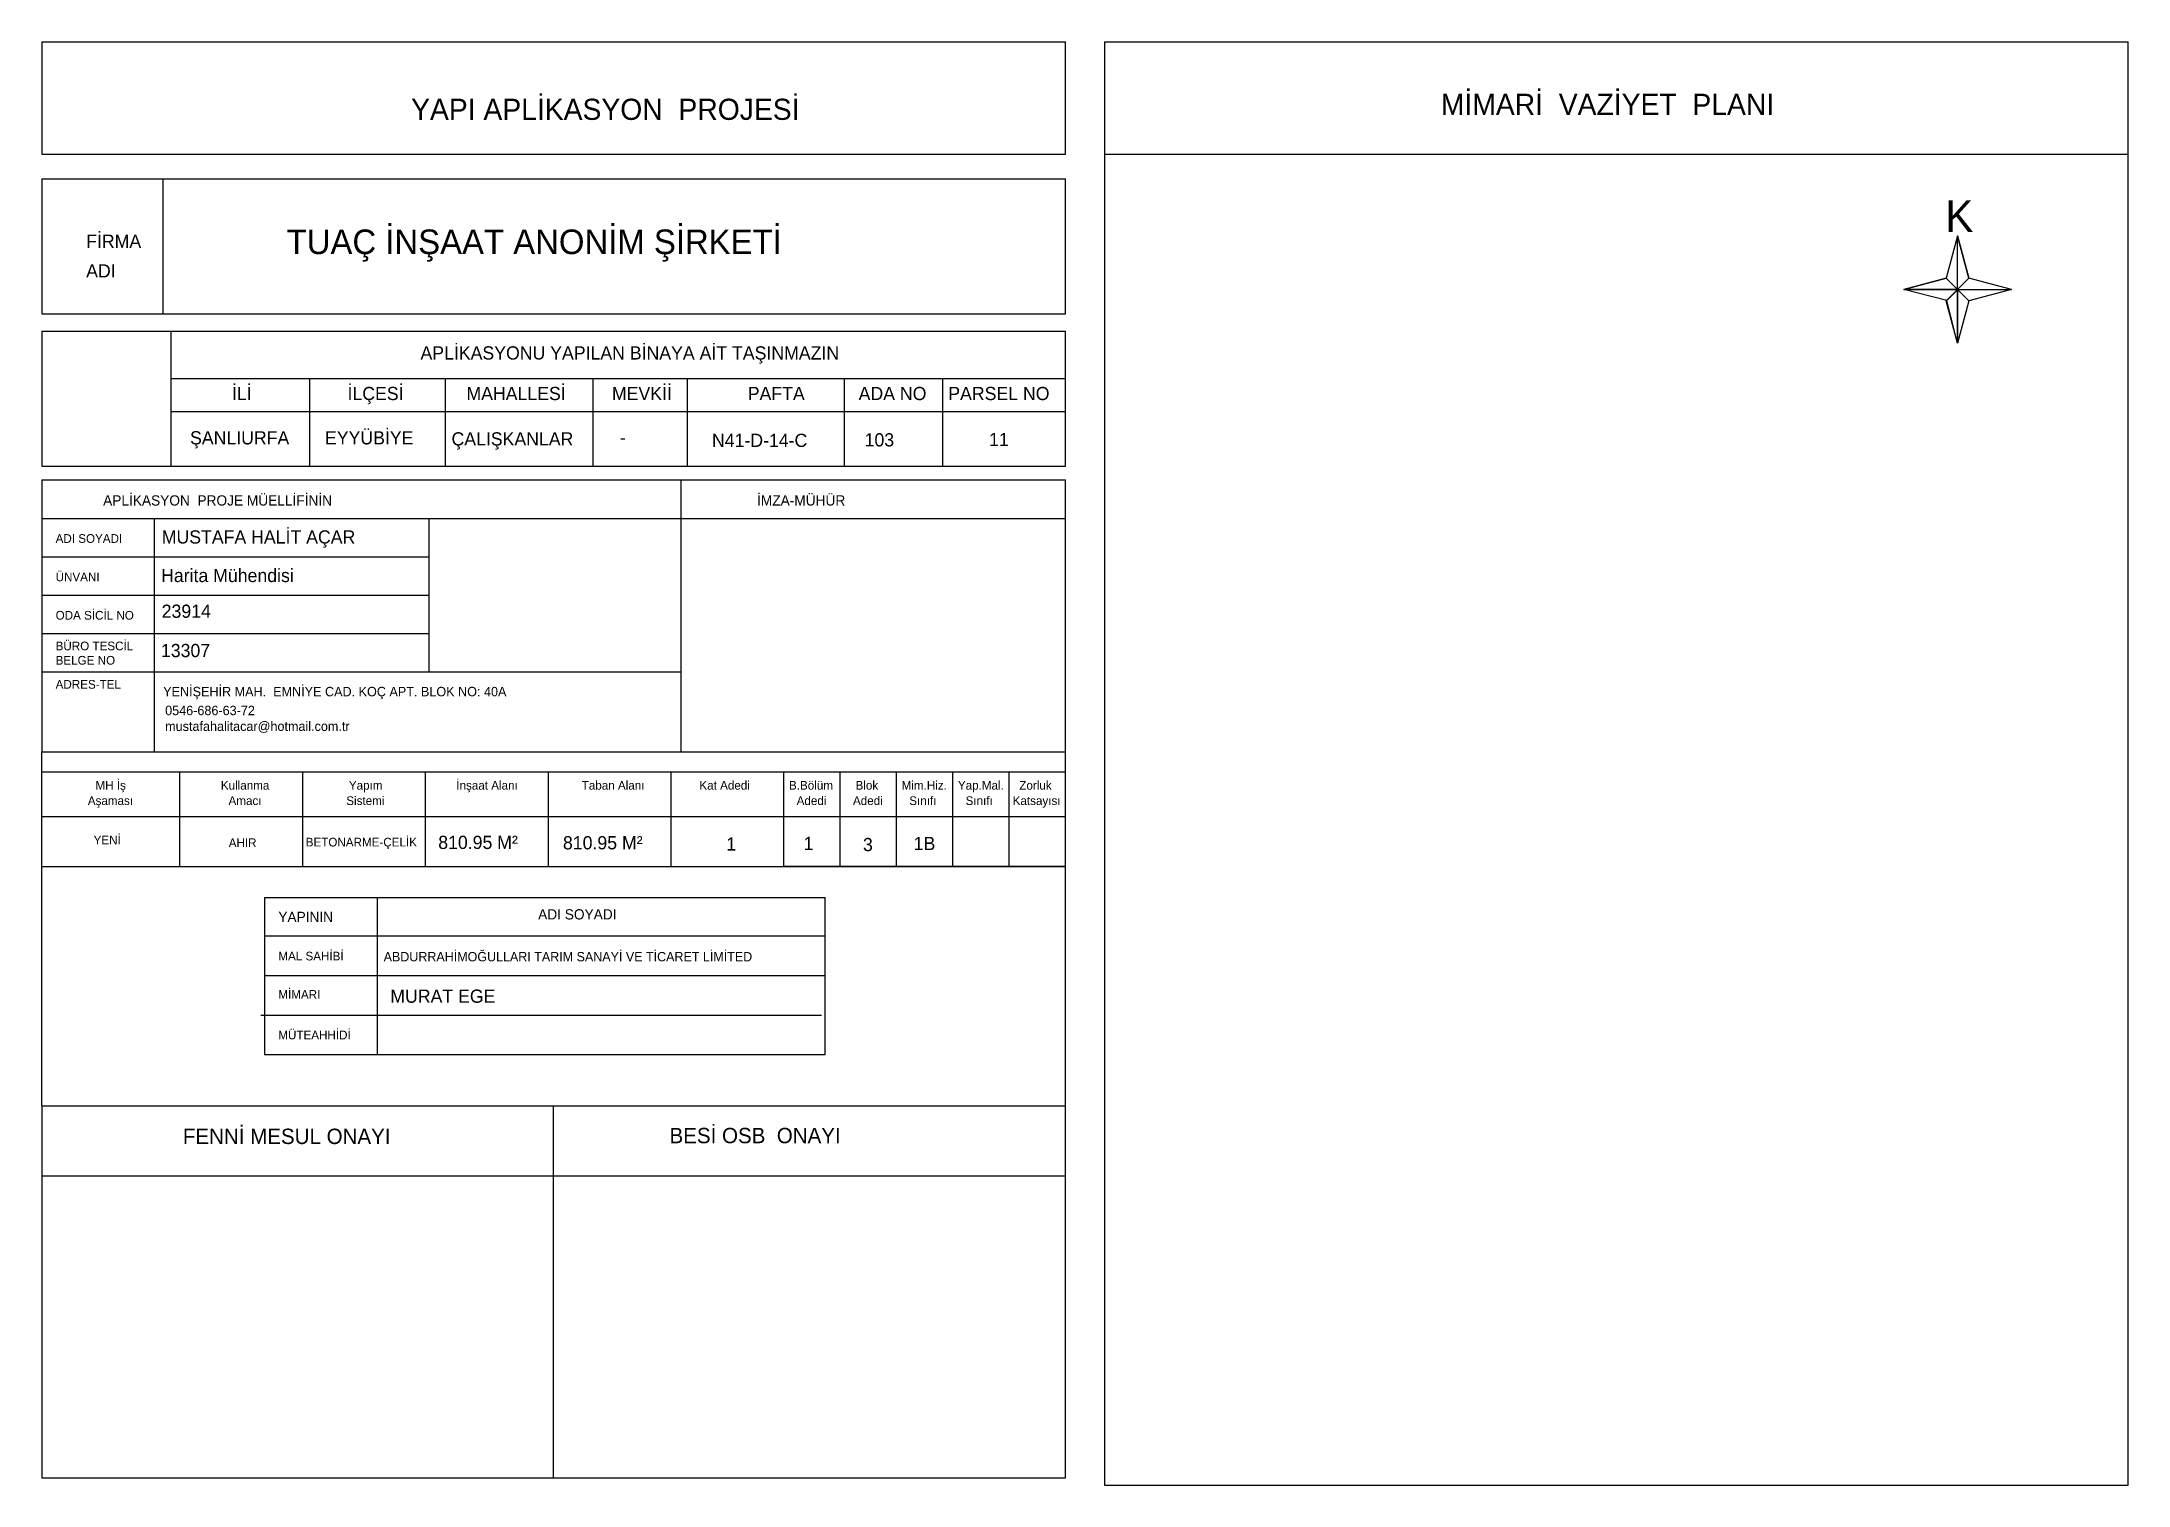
# Model space of a CAD drawing. Header units: metres. Extents: x 471463 to 472947, y 4107847 to 4108156.
# Drawn here: x 471462.9 to 471909.6, y 4107847 to 4108156.1 of the extents above; entities that cross this region are included whole.
import ezdxf

# ---------------------------------------------------------------- set-up
doc = ezdxf.new("R2010")
doc.units = ezdxf.units.M
for name, color, linetype in [('KOLON', 7, 'Continuous'), ('KUZEY_OKU', 7, 'Continuous'), ('TEF', 7, 'Continuous'), ('TEFHIS', 7, 'Continuous'), ('YAZI', 7, 'Continuous')]:
    doc.layers.add(name, color=color, linetype=linetype)

msp = doc.modelspace()

# ---------------------------------------------------------------- texts
for s, height, p in [('TUAÇ İNŞAAT ANONİM ŞİRKETİ', 5.2654, (471515.32, 4108110.65)), ('MUSTAFA HALİT AÇAR', 2.8313, (471488.58, 4108048.66)), ('Harita Mühendisi', 2.8313, (471488.44, 4108040.41)), ('23914', 2.831, (471488.57, 4108032.76)), ('13307', 2.831, (471488.41, 4108024.34)), ('YENİŞEHİR MAH.  EMNİYE CAD. KOÇ APT. BLOK NO: 40A', 2.0183, (471488.89, 4108015.95)), ('0546-686-63-72', 2.0183, (471489.31, 4108011.91)), ('mustafahalitacar@hotmail.com.tr', 2.0183, (471489.31, 4108008.53)), ('810.95 M²', 2.831, (471547.78, 4107983.25)), ('810.95 M²', 2.833, (471574.48, 4107983.17)), ('1', 2.83, (471609.44, 4107982.91)), ('1', 2.83, (471626.02, 4107983.03)), ('3', 2.83, (471638.72, 4107982.79)), ('1B', 2.833, (471649.58, 4107983.02)), ('ABDURRAHİMOĞULLARI TARIM SANAYİ VE TİCARET LİMİTED', 2, (471536.09, 4107959.19)), ('MURAT EGE', 2.831, (471537.52, 4107950.32))]:
    msp.add_text(s, height=height, rotation=359.9999).set_placement(p)
at = {"layer": 'KUZEY_OKU'}
msp.add_text('K', height=6.77, rotation=359.9999, dxfattribs=at).set_placement((471870.41, 4108115.41))
at = {"layer": 'YAZI'}
for s, height, p in [('YAPI APLİKASYON  PROJESİ', 4.5301, (471541.97, 4108139.39)), ('MİMARİ  VAZİYET  PLANI', 4.5301, (471762.45, 4108140.45)), ('FİRMA', 2.831, (471472.4, 4108111.99)), ('ADI', 2.831, (471472.4, 4108105.64)), ('APLİKASYONU YAPILAN BİNAYA AİT TAŞINMAZIN', 2.8313, (471543.98, 4108088.07)), ('İLİ', 2.831, (471503.62, 4108079.38)), ('İLÇESİ', 2.831, (471528.36, 4108079.38)), ('MAHALLESİ', 2.831, (471553.82, 4108079.38)), ('MEVKİİ', 2.831, (471584.97, 4108079.38)), ('PAFTA', 2.831, (471614.05, 4108079.38)), ('ADA NO', 2.831, (471637.79, 4108079.38)), ('PARSEL NO', 2.831, (471656.98, 4108079.38)), ('ŞANLIURFA', 2.831, (471494.64, 4108069.89)), ('EYYÜBİYE', 2.831, (471523.53, 4108069.89)), ('ÇALIŞKANLAR', 2.8313, (471550.62, 4108069.66)), ('-', 2.83, (471586.69, 4108069.95)), ('N41-D-14-C', 2.831, (471606.39, 4108069.35)), ('103', 2.831, (471639.07, 4108069.46)), ('11', 2.831, (471665.72, 4108069.54)), ('APLİKASYON  PROJE MÜELLİFİNİN', 2.1917, (471476.03, 4108056.8)), ('İMZA-MÜHÜR', 2.192, (471616.04, 4108056.8)), ('ADI SOYADI', 1.863, (471465.86, 4108048.81)), ('ÜNVANI', 1.863, (471465.86, 4108040.59)), ('ODA SİCİL NO', 1.863, (471465.86, 4108032.37)), ('BÜRO TESCİL', 1.863, (471465.86, 4108025.8)), ('BELGE NO', 1.863, (471465.86, 4108022.73)), ('ADRES-TEL', 1.863, (471465.86, 4108017.58)), ('MH İş', 1.863, (471474.39, 4107995.96)), ('Kullanma', 1.863, (471501.24, 4107995.96)), ('Yapım', 1.863, (471528.64, 4107995.96)), ('İnşaat Alanı', 1.863, (471551.65, 4107995.96)), ('Taban Alanı', 1.863, (471578.5, 4107995.96)), ('Kat Adedi', 1.863, (471603.7, 4107995.96)), ('B.Bölüm', 1.863, (471622.88, 4107995.96)), ('Blok', 1.863, (471637.13, 4107995.96)), ('Mim.Hiz.', 1.863, (471646.99, 4107995.96)), ('Yap.Mal.', 1.863, (471659.04, 4107995.96)), ('Zorluk', 1.863, (471672.19, 4107995.96)), ('Aşaması', 1.863, (471472.75, 4107992.67)), ('Amacı', 1.863, (471502.88, 4107992.67)), ('Sistemi', 1.863, (471528.09, 4107992.67)), ('Adedi', 1.863, (471624.52, 4107992.67)), ('Adedi', 1.863, (471636.58, 4107992.67)), ('Sınıfı', 1.863, (471648.63, 4107992.67)), ('Sınıfı', 1.863, (471660.69, 4107992.67)), ('Katsayısı', 1.863, (471670.77, 4107992.67)), ('YENİ', 1.863, (471473.99, 4107984.23)), ('AHIR', 1.863, (471502.92, 4107983.66)), ('BETONARME-ÇELİK', 1.863, (471519.41, 4107983.79)), ('YAPININ', 2.192, (471513.54, 4107967.61)), ('ADI SOYADI', 2.192, (471569.17, 4107968.16)), ('MAL SAHİBİ', 1.863, (471513.54, 4107959.39)), ('MİMARI', 1.863, (471513.54, 4107951.17)), ('MÜTEAHHİDİ', 1.863, (471513.54, 4107942.49)), ('FENNİ MESUL ONAYI', 3.2876, (471493.1, 4107920.07)), ('BESİ OSB  ONAYI', 3.2876, (471597.3, 4107920.24))]:
    msp.add_text(s, height=height, rotation=359.9999, dxfattribs=at).set_placement(p)

# ---------------------------------------------------------------- linework, layer by layer
at = {"layer": 'KOLON'}
for p, q in [((471462.88, 4108156.13), (471462.88, 4108132.02)), ((471682.06, 4108132.02), (471682.06, 4108156.13)), ((471690.45, 4108156.13), (471690.45, 4107846.99)), ((471909.62, 4107846.99), (471909.62, 4108156.13)), ((471462.88, 4108126.74), (471462.88, 4108102.63)), ((471682.06, 4108102.63), (471682.06, 4108126.74)), ((471462.88, 4108102.63), (471462.88, 4108097.83)), ((471682.06, 4108097.83), (471682.06, 4108102.63)), ((471462.88, 4108094.13), (471462.88, 4108070.02)), ((471682.06, 4108070.02), (471682.06, 4108094.13)), ((471462.88, 4108070.02), (471462.88, 4108065.23)), ((471682.06, 4108065.23), (471682.06, 4108070.02)), ((471462.88, 4108062.28), (471462.88, 4108004.09)), ((471682.06, 4108004.09), (471682.06, 4108062.28)), ((471462.88, 4107979.52), (471462.88, 4107999.79)), ((471682.06, 4107979.52), (471682.06, 4107999.79)), ((471510.57, 4107972.85), (471510.57, 4107939.25)), ((471630.62, 4107939.25), (471630.62, 4107972.85)), ((471462.88, 4107928.24), (471462.88, 4107848.56)), ((471682.06, 4107848.56), (471682.06, 4107928.24)), ((471462.88, 4107848.56), (471682.06, 4107848.56))]:
    msp.add_line(p, q, dxfattribs=at)
for points in [[(471462.88, 4108156.13), (471682.06, 4108156.13)], [(471690.45, 4108156.13), (471909.62, 4108156.13)], [(471462.88, 4108132.02), (471682.06, 4108132.02)], [(471690.45, 4108132.02), (471909.62, 4108132.02)], [(471462.88, 4108126.74), (471682.06, 4108126.74)], [(471462.88, 4108097.83), (471682.06, 4108097.83)], [(471462.88, 4108094.13), (471682.06, 4108094.13)], [(471462.88, 4108065.23), (471682.06, 4108065.23)], [(471462.88, 4108062.28), (471682.06, 4108062.28)], [(471462.88, 4108004.09), (471682.06, 4108004.09)], [(471462.88, 4107999.79), (471682.06, 4107999.79)], [(471462.88, 4107979.52), (471682.06, 4107979.52)], [(471510.57, 4107972.85), (471630.62, 4107972.85)], [(471510.57, 4107972.85), (471630.62, 4107972.85)], [(471510.57, 4107939.25), (471630.62, 4107939.25)], [(471462.88, 4107928.24), (471682.06, 4107928.24)], [(471690.45, 4107846.99), (471909.62, 4107846.99)]]:
    msp.add_lwpolyline(points, dxfattribs=at)
at = {"layer": 'KUZEY_OKU'}
for p, q in [((471875.52, 4108100.61), (471870.66, 4108105.47)), ((471875.52, 4108105.47), (471870.8, 4108100.74))]:
    msp.add_line(p, q, dxfattribs=at)
for points in [[(471884.59, 4108103.04), (471875.52, 4108100.61), (471873.09, 4108091.55), (471873.09, 4108114.53), (471870.66, 4108105.47), (471861.6, 4108103.04), (471884.59, 4108103.04), (471875.52, 4108105.47), (471873.09, 4108114.53)], [(471873.09, 4108091.55), (471870.8, 4108100.74), (471861.6, 4108103.04)]]:
    msp.add_lwpolyline(points, dxfattribs=at)
for points in [[(471873.09, 4108114.53), (471875.52, 4108105.47), (471873.09, 4108103.04), (471873.09, 4108114.53)], [(471873.09, 4108114.53), (471875.52, 4108105.47), (471873.09, 4108103.04), (471873.09, 4108114.53)], [(471875.52, 4108105.47), (471873.09, 4108103.04), (471873.09, 4108114.53), (471875.52, 4108105.47)], [(471861.6, 4108103.04), (471870.66, 4108105.47), (471873.09, 4108103.04), (471861.6, 4108103.04)], [(471861.6, 4108103.04), (471870.66, 4108105.47), (471873.09, 4108103.04), (471861.6, 4108103.04)], [(471870.66, 4108105.47), (471873.09, 4108103.04), (471861.6, 4108103.04), (471870.66, 4108105.47)], [(471873.09, 4108091.55), (471870.66, 4108100.61), (471873.09, 4108103.04), (471873.09, 4108091.55)], [(471873.09, 4108091.55), (471870.66, 4108100.61), (471873.09, 4108103.04), (471873.09, 4108091.55)], [(471870.66, 4108100.61), (471873.09, 4108103.04), (471873.09, 4108091.55), (471870.66, 4108100.61)], [(471884.59, 4108103.04), (471875.52, 4108100.61), (471873.09, 4108103.04), (471884.59, 4108103.04)], [(471884.59, 4108103.04), (471875.52, 4108100.61), (471873.09, 4108103.04), (471884.59, 4108103.04)], [(471875.52, 4108100.61), (471873.09, 4108103.04), (471884.59, 4108103.04), (471875.52, 4108100.61)]]:
    msp.add_lwpolyline(points, close=True, dxfattribs=at)
at = {"layer": 'TEF'}
for p, q in [((471488.84, 4108126.74), (471488.84, 4108097.83)), ((471490.56, 4108094.13), (471490.56, 4108065.23)), ((471520.25, 4108084), (471520.25, 4108065.23)), ((471549.23, 4108084), (471549.23, 4108065.23)), ((471580.87, 4108084), (471580.87, 4108065.23)), ((471601.11, 4108084), (471601.11, 4108065.23)), ((471634.68, 4108084), (471634.68, 4108065.23)), ((471655.75, 4108084), (471655.75, 4108065.23)), ((471599.69, 4108062.28), (471599.69, 4108004.09)), ((471486.99, 4108054.06), (471486.99, 4108004.09)), ((471545.75, 4108054.06), (471545.75, 4108021.18)), ((471492.47, 4107979.52), (471492.47, 4107999.79)), ((471518.77, 4107979.52), (471518.77, 4107999.79)), ((471545.07, 4107979.52), (471545.07, 4107999.79)), ((471571.37, 4107979.52), (471571.37, 4107999.79)), ((471597.68, 4107979.52), (471597.68, 4107999.79)), ((471621.78, 4107979.52), (471621.78, 4107999.79)), ((471633.84, 4107979.52), (471633.84, 4107999.79)), ((471645.89, 4107979.52), (471645.89, 4107999.79)), ((471657.95, 4107979.52), (471657.95, 4107999.79)), ((471670, 4107979.52), (471670, 4107999.79)), ((471462.88, 4107990.21), (471682.06, 4107990.21)), ((471682.06, 4107979.52), (471621.78, 4107979.52)), ((471534.68, 4107972.85), (471534.68, 4107939.25)), ((471572.47, 4107848.56), (471572.47, 4107928.24))]:
    msp.add_line(p, q, dxfattribs=at)
for points in [[(471490.56, 4108084), (471682.06, 4108084)], [(471490.56, 4108076.96), (471682.06, 4108076.96)], [(471462.88, 4108054.06), (471682.06, 4108054.06)], [(471462.88, 4108045.84), (471545.75, 4108045.84)], [(471462.88, 4108037.62), (471545.75, 4108037.62)], [(471462.88, 4108029.4), (471545.75, 4108029.4)], [(471462.88, 4108021.18), (471599.69, 4108021.18)], [(471510.57, 4107964.63), (471630.62, 4107964.63)], [(471510.57, 4107956.19), (471630.62, 4107956.19)], [(471509.78, 4107947.65), (471629.84, 4107947.65)], [(471462.88, 4107913.23), (471682.06, 4107913.23)]]:
    msp.add_lwpolyline(points, dxfattribs=at)
at = {"layer": 'TEFHIS'}
for p, q in [((471462.88, 4107928.24), (471462.88, 4108004.09)), ((471682.06, 4107928.24), (471682.06, 4108004.09))]:
    msp.add_line(p, q, dxfattribs=at)

msp.set_redraw_order([(e.dxf.handle, doc.entitydb.next_handle()) for e in msp.query("TEXT MTEXT ATTDEF DIMENSION ARC_DIMENSION")])  # texts and dimensions are drawn at this point

doc.saveas('drawing.dxf')
